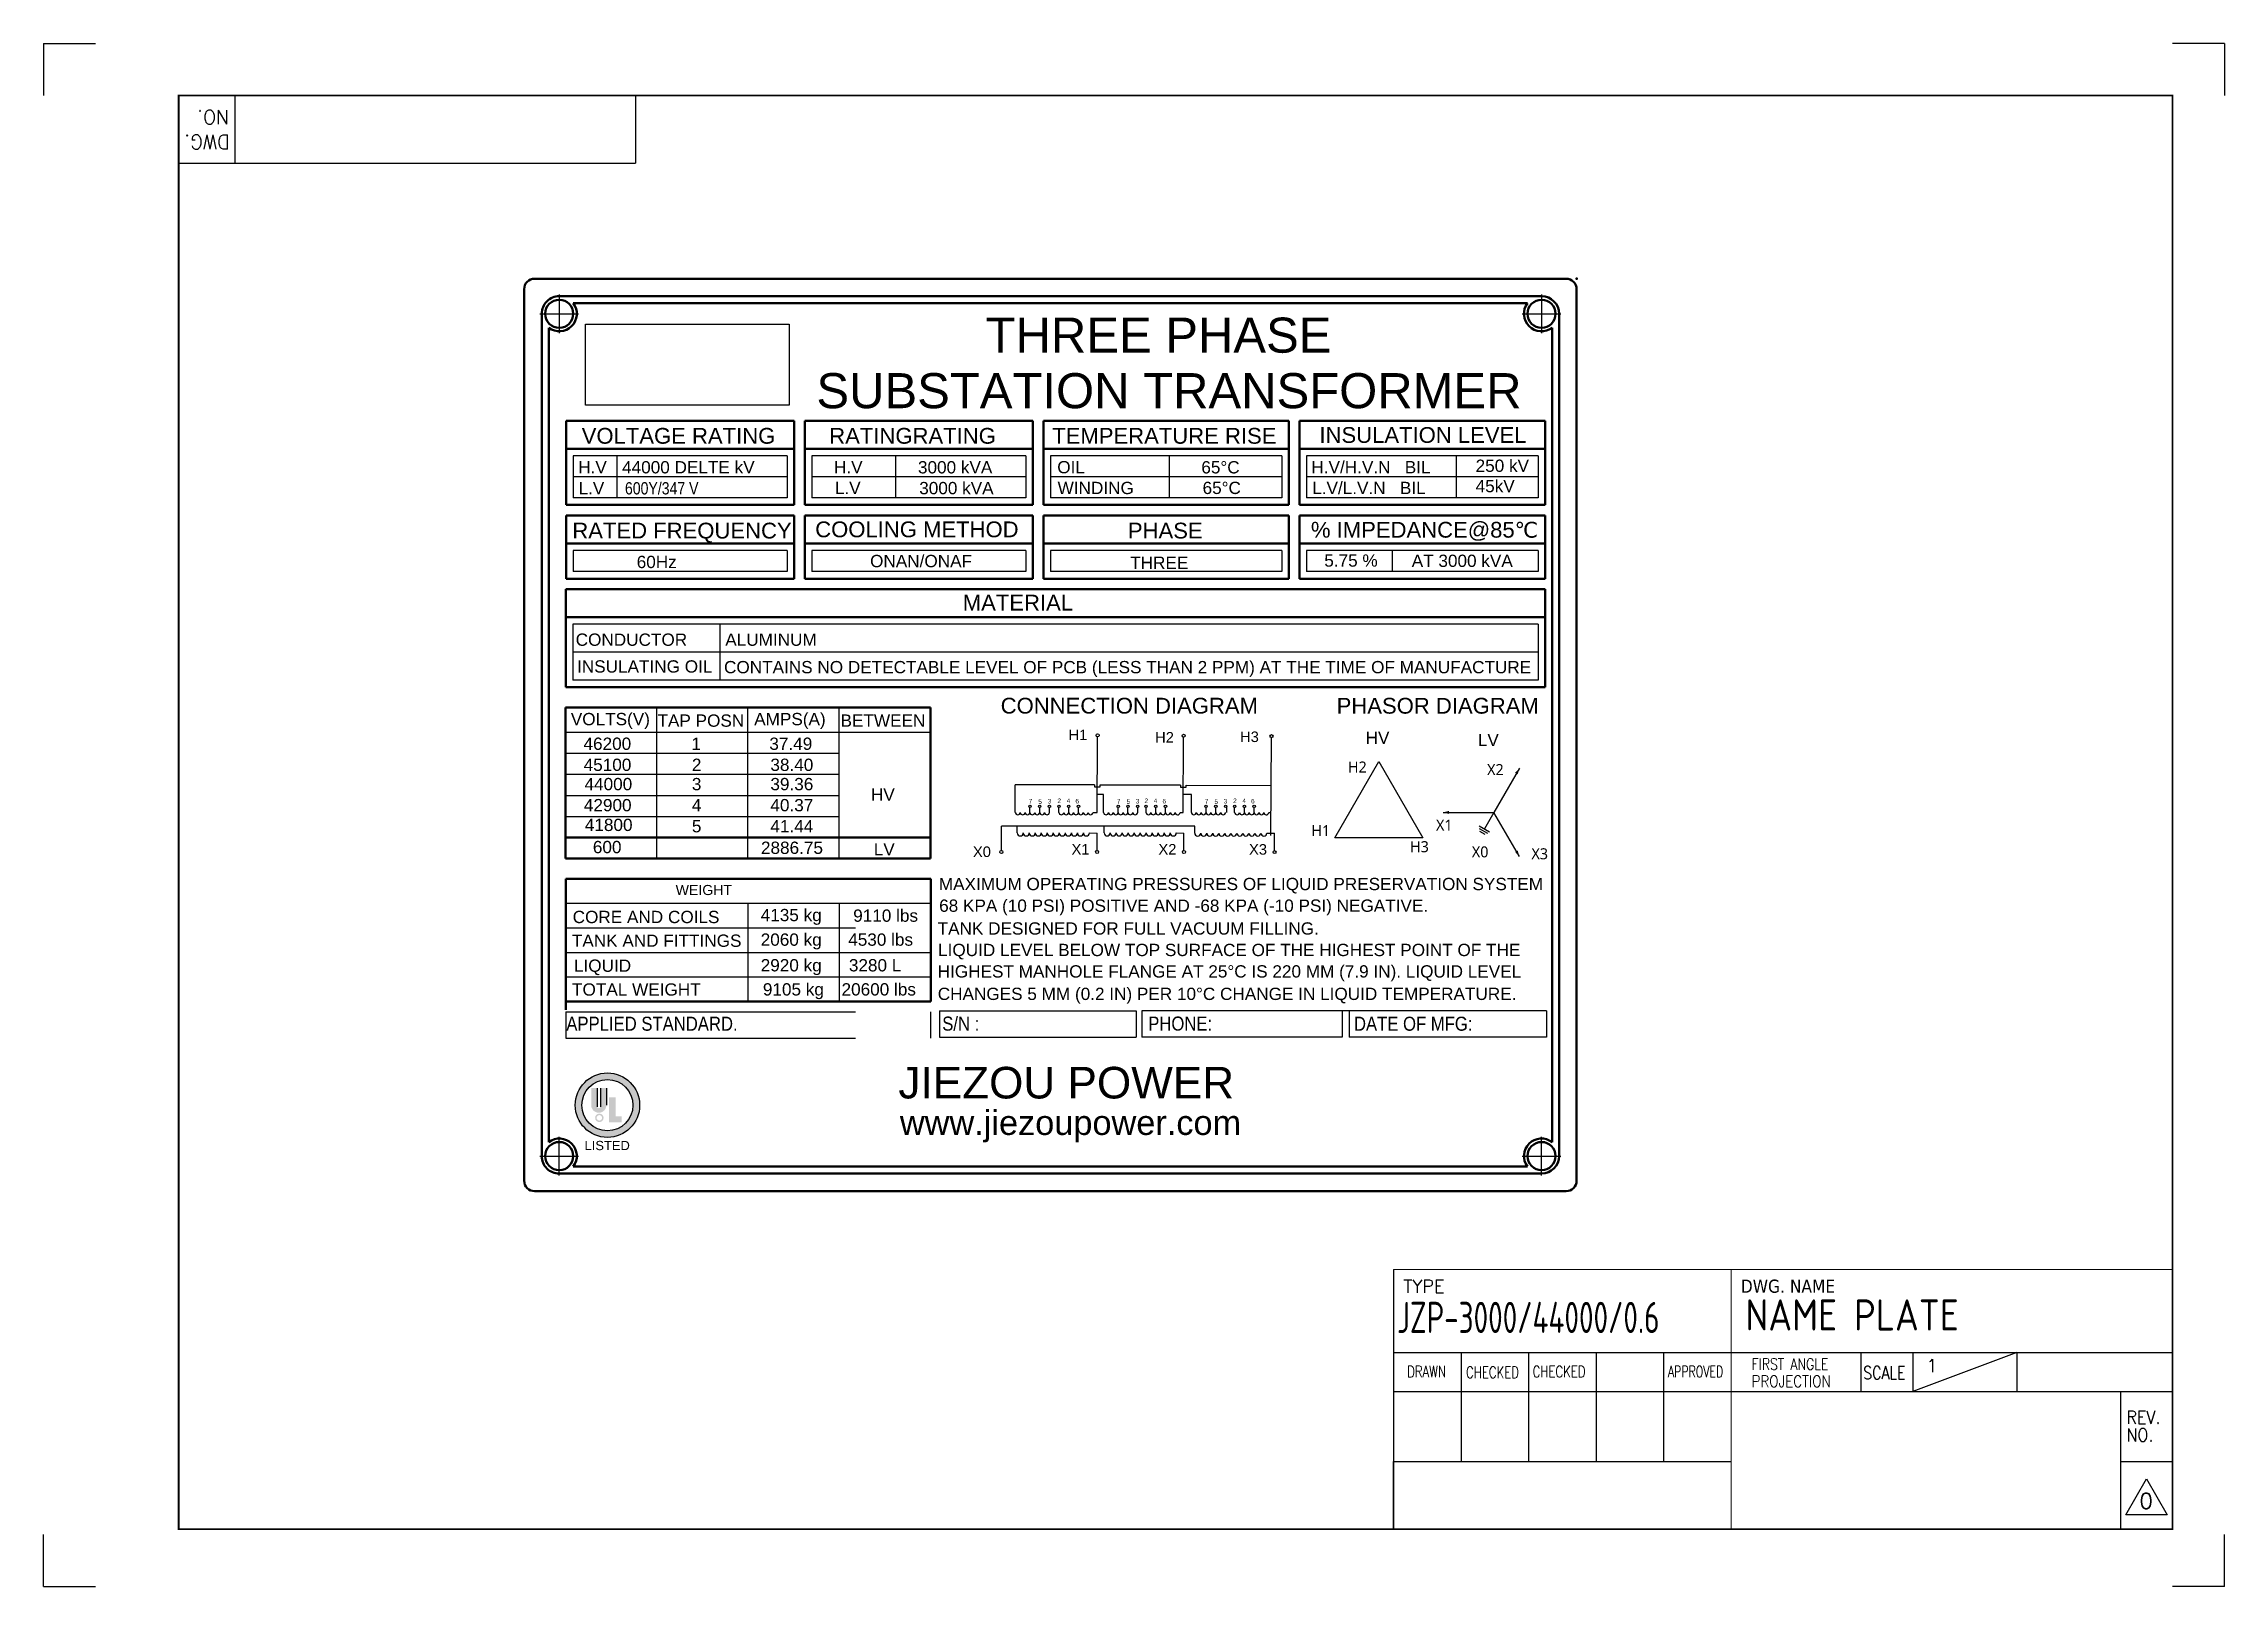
# Model space of a CAD drawing. Header units: millimetres. Extents: x 198976 to 421125, y -418833 to -203687.
# Drawn here: x 211995 to 212617, y -211116 to -210677 of the extents above; entities that cross this region are included whole.
import ezdxf
from ezdxf.enums import TextEntityAlignment as Align

# ---------------------------------------------------------------- set-up
doc = ezdxf.new("R2010")
doc.units = ezdxf.units.MM
doc.header["$LTSCALE"] = 13
doc.linetypes.add('CENTER', pattern=[50.8, 31.75, -6.35, 6.35, -6.35])
doc.linetypes.add('HIDDEN', pattern=[9.525, 6.35, -3.175])
doc.layers.get('0').update_dxf_attribs({"color": 1, "linetype": 'CENTER'})
for name, color, linetype in [('1', 4, 'Continuous'), ('2', 3, 'Continuous'), ('4', 2, 'HIDDEN'), ('粗实线', 4, 'Continuous')]:
    doc.layers.add(name, color=color, linetype=linetype)
doc.layers.add('paper', color=254, linetype='Continuous', plot=False)
doc.layers.add('标注、文本', color=3, linetype='Continuous', lineweight=25)
doc.layers.add('铁心', color=3, linetype='Continuous', lineweight=0)
doc.styles.add('Arial_txtstyle_2.50_0_0', font='arial.ttf')
doc.styles.add('Note Text (ANSI)', font='arial.ttf')
doc.styles.add('ROMANS', font='romans.shx', dxfattribs={"bigfont": 'whgtxt.shx'})
doc.styles.get("Standard").update_dxf_attribs({"font": 'gbenor.shx', "bigfont": 'gbcbig.shx'})
doc.styles.add('Tahoma_txtstyle_30.40_0_0', font='tahoma.ttf')
doc.styles.add('宋体', font='', dxfattribs={"width": 0.6})
doc.styles.get('宋体').set_extended_font_data('Microsoft YaHei')
picture_1 = doc.add_image_def('image1.jpg', size_in_pixel=(2343, 933))

msp = doc.modelspace()

# ---------------------------------------------------------------- texts
at = {"layer": '1', "color": 4, "width": 0.8}
msp.add_text('JZP-3000/44000/0.6', height=8.8803, dxfattribs=at).set_placement((212380.92, -211044.1))
at = {"layer": '1', "color": 4}
msp.add_text('NAME PLATE', height=8.88, dxfattribs=at).set_placement((212480.24, -211043.4))
at = {"layer": '2', "style": 'ROMANS'}
for s, p in [('NO.', (212048.08, -210695.66)), ('DWG.', (212048.23, -210702.75))]:
    msp.add_text(s, height=3.996, rotation=180, dxfattribs=at).set_placement(p)
at = {"layer": '2', "color": 0, "linetype": 'Continuous', "style": 'Arial_txtstyle_2.50_0_0'}
for s, height, p in [('THREE PHASE ', 10, (212314.86, -210759.78)), ('SUBSTATION TRANSFORMER ', 10, (212317.85, -210775.6)), ('5.75 %%%', 3.5, (212367.79, -210824.01)), ('AT 3000 kVA', 3.5, (212399.51, -210824.01)), ('MATERIAL', 4.5, (212272.85, -210836)), ('INSULATING OIL', 3.5, (212166.47, -210854.18)), ('CONTAINS NO DETECTABLE LEVEL OF PCB (LESS THAN 2 PPM) AT THE TIME OF MANUFACTURE ', 3.5, (212304.79, -210854.81)), ('VOLTS(V)', 3.5, (212156.68, -210869.61)), ('TAP POSN', 3.5, (212182.47, -210869.61)), ('AMPS(A)', 3.5, (212207.86, -210869.61)), ('BETWEEN', 3.5, (212234.38, -210869.61)), ('JIEZOU POWER', 9, (212286.63, -210972.77)), ('www.jiezoupower.com ', 7, (212289.2, -210985.04))]:
    msp.add_text(s, height=height, dxfattribs=at).set_placement(p, align=Align.MIDDLE)
for s, height, p in [('VOLTAGE RATING', 4.5, (212148.51, -210790.72)), (' RATINGRATING', 4.5, (212217.32, -210790.72)), ('TEMPERATURE RISE ', 4.5, (212282.63, -210790.72)), ('INSULATION LEVEL', 4.5, (212358.79, -210790.48)), ('H.V    ', 3.5, (212147.51, -210799.14)), ('44000 DELTE kV', 3.5, (212160.02, -210799.17)), ('H.V    ', 3.5, (212220.42, -210799.15)), ('3000 kVA', 3.5, (212244.36, -210799.18)), ('OIL', 3.5, (212284.07, -210799.15)), ('65%%DC', 3.5, (212325.13, -210799.18)), ('H.V/H.V.N   BIL', 3.5, (212356.51, -210799.15)), ('250 kV', 3.5, (212403.32, -210798.74)), ('L.V', 3.5, (212147.61, -210805.12)), ('L.V', 3.5, (212220.68, -210805.07)), ('3000 kVA', 3.5, (212244.72, -210805.11)), ('WINDING', 3.5, (212284.17, -210805.07)), ('65%%DC', 3.5, (212325.49, -210805.05)), ('L.V/L.V.N   BIL ', 3.5, (212356.74, -210805.07)), ('45kV', 3.5, (212403.32, -210804.53)), ('RATED FREQUENCY', 4.5, (212145.84, -210817.72)), ('COOLING METHOD', 4.5, (212215.07, -210817.37)), ('PHASE', 4.5, (212304.2, -210817.72)), ('%%% IMPEDANCE@85℃', 4.5, (212356.37, -210817.48)), ('60Hz', 3.5, (212164.19, -210826.15)), ('ONAN/ONAF', 3.5, (212230.71, -210825.9)), ('THREE', 3.5, (212304.85, -210826.38)), ('CONDUCTOR        ALUMINUM', 3.5, (212146.79, -210848.3)), (' MAXIMUM OPERATING PRESSURES OF LIQUID PRESERVATION SYSTEM ', 3.5, (212248.95, -210917.92)), (' 68 KPA (10 PSI) POSITIVE AND -68 KPA (-10 PSI) NEGATIVE.', 3.5, (212249.04, -210924.09)), ('TANK DESIGNED FOR FULL VACUUM FILLING.', 3.5, (212249.97, -210930.59)), ('LIQUID LEVEL BELOW TOP SURFACE OF THE HIGHEST POINT OF THE ', 3.5, (212250.09, -210936.71)), (' HIGHEST MANHOLE FLANGE AT 25°C IS 220 MM (7.9 IN). LIQUID LEVEL ', 3.5, (212248.62, -210942.82)), ('CHANGES 5 MM (0.2 IN) PER 10°C CHANGE IN LIQUID TEMPERATURE.', 3.5, (212250, -210949.22)), ('LISTED', 2.64, (212149.32, -210992))]:
    msp.add_text(s, height=height, dxfattribs=at).set_placement(p)
at = {"layer": '2', "color": 0, "linetype": 'Continuous', "style": 'Arial_txtstyle_2.50_0_0', "width": 0.82}
msp.add_text('600Y/347 V', height=3.5, dxfattribs=at).set_placement((212160.84, -210805.17))
at = {"layer": '2', "color": 0, "linetype": 'Continuous', "style": 'Arial_txtstyle_2.50_0_0'}
for s, height, p in [('CONNECTION DIAGRAM', 4.5, (212341.27, -210865.36)), ('PHASOR DIAGRAM', 4.5, (212421.33, -210865.38)), ('46200', 3.5, (212162.62, -210876.2)), ('1', 3.5, (212182.5, -210876.2)), ('37.49', 3.5, (212214.23, -210876.2)), ('HV', 3.5, (212378.75, -210874.5)), ('LV', 3.5, (212409.93, -210875.14)), ('45100', 3.5, (212162.66, -210882.2)), ('2', 3.5, (212182.63, -210882.2)), ('38.40', 3.5, (212214.53, -210882.2)), ('44000', 3.5, (212162.91, -210887.7)), ('3', 3.5, (212182.63, -210887.7)), ('39.36', 3.5, (212214.53, -210887.7)), ('HV', 3.5, (212237.74, -210890.7)), ('42900', 3.5, (212162.72, -210893.7)), ('4', 3.5, (212182.63, -210893.7)), ('40.37', 3.5, (212214.53, -210893.7)), ('41800', 3.5, (212163, -210899.32)), ('5', 3.5, (212182.63, -210899.7)), ('41.44', 3.5, (212214.53, -210899.7)), ('600', 3.5, (212159.85, -210905.64)), ('2886.75', 3.5, (212217.28, -210905.84)), ('LV', 3.5, (212237.74, -210906.29)), ('CORE AND COILS', 3.5, (212187.77, -210925.56)), ('4135 kg', 3.5, (212216.93, -210925.01)), ('9110 lbs', 3.5, (212244.38, -210925.18)), ('TANK AND FITTINGS', 3.5, (212194.05, -210932.32)), ('2060 kg', 3.5, (212216.93, -210932.01)), ('4530 lbs', 3.5, (212242.96, -210932.01)), ('LIQUID', 3.5, (212162.6, -210939.44)), (' 2920 kg', 3.5, (212216.93, -210939.32)), ('3280 L', 3.5, (212239.62, -210939.32)), ('TOTAL WEIGHT', 3.5, (212182.42, -210946.23)), ('9105 kg', 3.5, (212217.55, -210946.19)), ('20600 lbs', 3.5, (212243.78, -210946.19))]:
    msp.add_text(s, height=height, dxfattribs=at).set_placement(p, align=Align.MIDDLE_RIGHT)
at = {"layer": '2', "color": 0, "style": 'Note Text (ANSI)'}
for s, p in [('H1', (212292.63, -210875.18)), ('H2', (212317.31, -210875.88)), ('H3', (212341.53, -210875.72)), ('X0', (212265.15, -210908.48)), ('X1', (212293.26, -210907.78)), ('X2', (212318.03, -210907.78)), ('X3', (212343.85, -210907.81))]:
    msp.add_text(s, height=3, dxfattribs=at).set_placement(p, align=Align.RIGHT)
at = {"layer": '2', "color": 0, "style": '宋体'}
for s, p in [('H2', (212366.92, -210884.4)), ('X2', (212406.59, -210885.14)), ('H1', (212356.49, -210902.52)), ('X1', (212392.02, -210900.97)), ('H3', (212384.62, -210907.1)), ('X0', (212402.24, -210908.58)), ('X3', (212419.23, -210909.12))]:
    msp.add_text(s, height=3.134, dxfattribs=at).set_placement(p)
at = {"layer": '2', "color": 0, "style": 'Note Text (ANSI)'}
for s, p in [('7', (212276.42, -210892.59)), ('5', (212279.17, -210892.7)), ('3', (212281.8, -210892.57)), ('2', (212284.62, -210892.45)), ('4', (212287.26, -210892.47)), ('6', (212289.75, -210892.56)), ('7', (212301.58, -210892.59)), ('5', (212304.32, -210892.7)), ('3', (212306.95, -210892.57)), ('2', (212309.43, -210892.45)), ('4', (212312.07, -210892.47)), ('6', (212314.56, -210892.56)), ('7', (212326.62, -210892.59)), ('5', (212329.37, -210892.7)), ('3', (212332, -210892.57)), ('2', (212334.7, -210892.45)), ('4', (212337.34, -210892.47)), ('6', (212339.83, -210892.56))]:
    msp.add_text(s, height=1.3, dxfattribs=at).set_placement(p, align=Align.MIDDLE)
at = {"layer": '2', "color": 0, "linetype": 'Continuous', "style": 'Arial_txtstyle_2.50_0_0', "width": 0.85}
for s, p in [('APPLIED STANDARD.', (212144.13, -210955.98)), ('S/N : ', (212251.28, -210955.95)), ('PHONE: ', (212310, -210955.94)), ('DATE OF MFG: ', (212368.64, -210955.98))]:
    msp.add_text(s, height=4, dxfattribs=at).set_placement(p, align=Align.MIDDLE_LEFT)
at = {"layer": '2', "style": 'ROMANS'}
for s, p in [('TYPE', (212382.71, -211032.63)), ('1', (212531.79, -211055.26))]:
    msp.add_text(s, height=3.7, dxfattribs=at).set_placement(p)
for s, height, width, p in [('FIRST ANGLE', 3.2561, 0.8, (212481.99, -211054.61)), ('DRAWN', 3.256, 0.75, (212383.8, -211056.73)), ('CHECKED', 3.256, 0.75, (212400.6, -211056.93)), ('CHECKED', 3.256, 0.75, (212419.58, -211056.73)), ('APPROVED', 3.256, 0.7, (212458.15, -211056.73)), ('PROJECTION', 3.256, 0.86, (212481.99, -211059.49)), ('SCALE', 3.7, 0.8, (212513.8, -211057.29)), ('REV.', 3.7, 0.9, (212588.83, -211069.95)), ('NO.', 3.7, 0.9, (212588.83, -211075))]:
    msp.add_text(s, height=height, dxfattribs=dict(at, width=width)).set_placement(p)
at = {"layer": '2', "color": 4, "style": 'ROMANS'}
msp.add_text('0', height=4.44, dxfattribs=at).set_placement((212592.56, -211094.17))
at = {"layer": '4', "color": 0, "lineweight": -3, "style": 'Arial_txtstyle_2.50_0_0'}
msp.add_text('WEIGHT', height=2.88, dxfattribs=at).set_placement((212175.29, -210919.32))
at = {"layer": '铁心', "style": 'Tahoma_txtstyle_30.40_0_0'}
msp.add_text('DWG. NAME', height=3.738, dxfattribs=at).set_placement((212478.91, -211032.63))

# ---------------------------------------------------------------- hatches: boundary and pattern name
at = {"layer": '标注、文本'}
h = msp.add_hatch(color=0, dxfattribs=at)
h.paths.add_polyline_path([(212146.62, -210979.16, 1), (212164.99, -210979.16, 1)])
h.paths.add_polyline_path([(212163.08, -210979.16, -1), (212148.5, -210979.16, -1)], flags=16)
h.paths.add_polyline_path([(212152.94, -210974.31), (212152.94, -210979.63, 1), (212153.82, -210979.63), (212153.82, -210974.31), (212155.54, -210974.31), (212155.54, -210979.16, -1.013017), (212151.22, -210979.16), (212151.22, -210974.31)], flags=0)
h.paths.add_polyline_path([(212156.25, -210976.91), (212158.23, -210976.91), (212158.23, -210982.34), (212159.94, -210982.34), (212159.94, -210984.1), (212156.25, -210984.1)], flags=0)
h.paths.add_polyline_path([(212154.75, -210982.8, -1), (212152.33, -210982.8, -1)], flags=0)
h.paths.add_polyline_path([(212154.31, -210982.8, -1), (212152.76, -210982.8, -1)], flags=0)

# ---------------------------------------------------------------- linework, layer by layer
at = {"color": 0}
for p, q in [((212136.6, -210753.69), (212147.6, -210753.69)), ((212142.1, -210748.19), (212142.1, -210759.19)), ((212416.6, -210753.69), (212427.6, -210753.69)), ((212422.1, -210748.19), (212422.1, -210759.19)), ((212142.1, -210999.19), (212142.1, -210988.19)), ((212422.1, -210999.19), (212422.1, -210988.19)), ((212136.6, -210993.69), (212147.6, -210993.69)), ((212416.6, -210993.69), (212427.6, -210993.69))]:
    msp.add_line(p, q, dxfattribs=at)
at = {"layer": '1', "const_width": 0.518}
msp.add_lwpolyline([(212033.61, -211100.01), (212601.95, -211100.01), (212601.95, -210691.52), (212033.61, -210691.52), (212033.61, -211100.01)], dxfattribs=at)
at = {"layer": '2'}
for p, q in [((212049.59, -210691.52), (212049.59, -210710.76)), ((212163.85, -210691.52), (212163.85, -210710.76)), ((212033.61, -210710.76), (212163.85, -210710.76)), ((212379.94, -211026.01), (212379.94, -211100.01)), ((212379.94, -211049.69), (212601.95, -211049.69)), ((212399.18, -211049.69), (212399.18, -211080.73)), ((212418.42, -211049.69), (212418.42, -211080.73)), ((212437.66, -211049.69), (212437.66, -211080.73)), ((212456.9, -211049.69), (212456.9, -211080.73)), ((212513.15, -211049.69), (212513.15, -211060.79)), ((212557.55, -211049.69), (212527.95, -211060.79)), ((212527.95, -211049.69), (212527.95, -211060.79)), ((212557.55, -211049.69), (212557.55, -211060.79)), ((212379.94, -211060.79), (212476.14, -211060.79)), ((212476.14, -211060.79), (212601.95, -211060.79)), ((212587.15, -211060.79), (212587.15, -211100.01)), ((212379.94, -211080.73), (212476.14, -211080.73)), ((212379.94, -211099.97), (212379.94, -211080.73)), ((212587.15, -211080.73), (212601.95, -211080.73)), ((212588.63, -211095.94), (212594.55, -211085.69)), ((212594.55, -211085.69), (212600.47, -211095.94)), ((212600.47, -211095.94), (212588.63, -211095.94))]:
    msp.add_line(p, q, dxfattribs=at)
at = {"layer": '2', "color": 0, "linetype": 'Continuous'}
for p, q in [((212143.9, -210884.91), (212221.9, -210884.91)), ((212143.9, -210890.91), (212221.9, -210890.91)), ((212294.65, -210887.9), (212294.65, -210888.44)), ((212294.65, -210888.44), (212296.27, -210888.44)), ((212296.27, -210888.44), (212296.27, -210887.9)), ((212296.27, -210887.9), (212319.17, -210887.9)), ((212319.17, -210888.01), (212319.17, -210888.55)), ((212319.17, -210888.55), (212320.79, -210888.55)), ((212320.79, -210888.55), (212320.79, -210888.01)), ((212320.79, -210888.01), (212345.05, -210888.12)), ((212143.9, -210896.91), (212221.9, -210896.91)), ((212143.98, -210935.65), (212247.98, -210935.65)), ((212143.98, -210942.65), (212247.98, -210942.65)), ((212143.98, -210949.65), (212247.98, -210949.65)), ((212365.24, -210952.34), (212308.16, -210952.34))]:
    msp.add_line(p, q, dxfattribs=at)
at = {"layer": '2', "color": 0}
for p, q in [((212363.16, -210903.02), (212375.72, -210881.25)), ((212375.72, -210881.25), (212388.29, -210903.02)), ((212294.65, -210887.9), (212272.11, -210887.92)), ((212272.11, -210895.76), (212272.11, -210887.92)), ((212297.27, -210890.67), (212295.49, -210890.67)), ((212322.31, -210890.67), (212319.99, -210890.67)), ((212408.53, -210895.76), (212405.82, -210900.46)), ((212268.14, -210899.74), (212268.14, -210899.72)), ((212388.29, -210903.02), (212363.16, -210903.02)), ((212404.35, -210899.61), (212407.29, -210901.31)), ((212404.36, -210900.32), (212406.67, -210901.66)), ((212404.44, -210901.15), (212405.91, -210902))]:
    msp.add_line(p, q, dxfattribs=at)
at = {"layer": '2', "color": 0, "linetype": 'Continuous'}
for points in [[(212295.42, -210895.84), (212295.56, -210874.25)], [(212319.97, -210895.84), (212320.07, -210874.37)], [(212344.98, -210902.34), (212345.11, -210874.48)]]:
    msp.add_lwpolyline(points, dxfattribs=at)
at = {"layer": '2', "color": 0}
for points in [[(212415.79, -210883.2), (212408.53, -210895.76)], [(212394.02, -210895.76), (212408.53, -210895.76)], [(212415.79, -210908.33), (212408.53, -210895.76)]]:
    msp.add_lwpolyline(points, dxfattribs=at)
for points in [[(212415.79, -210883.2, 0, 0.871, 0), (212414.92, -210884.71, 0.871, 0.871, 0)], [(212394.02, -210895.76, 0, 0.871, 0), (212395.76, -210895.76, 0.871, 0.871, 0)], [(212415.79, -210908.33, 0, 0.871, 0), (212414.92, -210906.82, 0.871, 0.871, 0)]]:
    msp.add_lwpolyline(points, format="xyseb", dxfattribs=at)
at = {"layer": '4', "color": 0, "linetype": 'ByBlock', "lineweight": -3}
for p, q in [((212146.12, -210794.17), (212146.12, -210806.17)), ((212207.09, -210794.17), (212146.12, -210794.17)), ((212158.54, -210794.17), (212158.54, -210806.17)), ((212207.09, -210794.17), (212207.09, -210806.17)), ((212214.12, -210794.17), (212214.12, -210806.17)), ((212275.09, -210794.17), (212214.12, -210794.17)), ((212237.96, -210794.17), (212237.96, -210806.17)), ((212275.09, -210794.17), (212275.09, -210806.17)), ((212282.14, -210794.17), (212282.14, -210806.17)), ((212348.1, -210794.17), (212282.14, -210794.17)), ((212315.98, -210794.17), (212315.98, -210806.17)), ((212348.1, -210794.17), (212348.1, -210806.17)), ((212355.12, -210794.17), (212355.12, -210806.17)), ((212421.1, -210794.17), (212355.12, -210794.17)), ((212397.77, -210794.17), (212397.77, -210806.17)), ((212421.1, -210794.17), (212421.1, -210806.17)), ((212207.09, -210800.17), (212146.12, -210800.17)), ((212275.09, -210800.17), (212214.12, -210800.17)), ((212348.1, -210800.17), (212282.14, -210800.17)), ((212421.1, -210800.17), (212355.12, -210800.17)), ((212207.09, -210806.17), (212146.12, -210806.17)), ((212275.09, -210806.17), (212214.12, -210806.17)), ((212348.1, -210806.17), (212282.14, -210806.17)), ((212421.1, -210806.17), (212355.12, -210806.17)), ((212146.12, -210821.17), (212146.12, -210827.17)), ((212207.09, -210821.17), (212146.12, -210821.17)), ((212207.09, -210821.17), (212207.09, -210827.17)), ((212214.12, -210821.17), (212214.12, -210827.17)), ((212275.09, -210821.17), (212214.12, -210821.17)), ((212275.09, -210821.17), (212275.09, -210827.17)), ((212282.14, -210821.17), (212282.14, -210827.17)), ((212348.1, -210821.17), (212282.14, -210821.17)), ((212348.1, -210821.17), (212348.1, -210827.17)), ((212355.12, -210821.17), (212355.12, -210827.17)), ((212421.1, -210821.17), (212355.12, -210821.17)), ((212379.5, -210821.17), (212379.5, -210827.17)), ((212421.1, -210821.17), (212421.1, -210827.17)), ((212207.09, -210827.17), (212146.12, -210827.17)), ((212275.09, -210827.17), (212214.12, -210827.17)), ((212348.1, -210827.17), (212282.14, -210827.17)), ((212421.1, -210827.17), (212355.12, -210827.17)), ((212146.01, -210842.12), (212146.01, -210858.12)), ((212421.1, -210842.12), (212146.01, -210842.12)), ((212187.86, -210842.12), (212187.86, -210858.12)), ((212421.1, -210842.12), (212421.1, -210858.12)), ((212421.1, -210850.12), (212146.01, -210850.12)), ((212421.1, -210858.12), (212146.01, -210858.12)), ((212143.9, -210872.91), (212247.9, -210872.91)), ((212143.98, -210921.65), (212247.98, -210921.65))]:
    msp.add_line(p, q, dxfattribs=at)
at = {"layer": '4', "color": 0, "lineweight": -3}
for p, q in [((212169.9, -210908.91), (212169.9, -210865.91)), ((212195.9, -210908.91), (212195.9, -210865.91)), ((212221.9, -210908.91), (212221.9, -210865.91)), ((212143.9, -210878.91), (212221.9, -210878.91)), ((212195.98, -210949.65), (212195.98, -210921.65)), ((212221.98, -210949.65), (212221.98, -210921.65)), ((212143.98, -210928.65), (212247.98, -210928.65)), ((212143.97, -210952.6), (212247.95, -210952.6)), ((212143.97, -210952.6), (212143.97, -210960.07)), ((212247.95, -210952.6), (212247.95, -210960.07)), ((212250.47, -210952.34), (212306.51, -210952.34)), ((212250.47, -210952.34), (212250.47, -210959.81)), ((212306.51, -210952.34), (212306.51, -210959.81)), ((212308.16, -210952.34), (212308.16, -210959.81)), ((212423.49, -210952.34), (212351.87, -210952.34)), ((212365.24, -210952.34), (212365.24, -210959.81)), ((212367.27, -210952.34), (212367.27, -210959.81)), ((212423.49, -210952.34), (212423.49, -210959.81)), ((212143.97, -210960.07), (212247.95, -210960.07)), ((212250.47, -210959.81), (212306.51, -210959.81)), ((212365.24, -210959.81), (212308.16, -210959.81)), ((212423.49, -210959.81), (212367.27, -210959.81))]:
    msp.add_line(p, q, dxfattribs=at)
at = {"layer": 'paper'}
for p, q in [((211995.13, -210676.72), (211995.13, -210691.52)), ((211995.13, -210676.72), (212009.93, -210676.72)), ((212616.75, -210676.72), (212601.95, -210676.72)), ((212616.75, -210676.72), (212616.75, -210691.52)), ((211995.13, -211116.3), (211995.13, -211101.49)), ((212616.75, -211116.3), (212616.75, -211101.49)), ((211995.13, -211116.3), (212009.93, -211116.3)), ((212616.75, -211116.3), (212601.95, -211116.3))]:
    msp.add_line(p, q, dxfattribs=at)
at = {"layer": '标注、文本', "color": 0}
for p, q in [((212297.27, -210895.83), (212297.27, -210890.67)), ((212322.31, -210895.83), (212322.31, -210890.67)), ((212276.28, -210895.76), (212276.28, -210894.37)), ((212279.06, -210895.76), (212279.06, -210894.37)), ((212281.83, -210895.76), (212281.83, -210894.37)), ((212284.54, -210895.76), (212284.54, -210894.37)), ((212287.32, -210895.76), (212287.32, -210894.37)), ((212290.1, -210895.76), (212290.1, -210894.37)), ((212294.26, -210895.83), (212295.42, -210895.84)), ((212301.43, -210895.76), (212301.43, -210894.37)), ((212304.21, -210895.76), (212304.21, -210894.37)), ((212306.99, -210895.76), (212306.99, -210894.37)), ((212309.36, -210895.76), (212309.36, -210894.37)), ((212312.14, -210895.76), (212312.14, -210894.37)), ((212314.91, -210895.76), (212314.91, -210894.37)), ((212319.08, -210895.84), (212319.94, -210895.84)), ((212326.48, -210895.76), (212326.48, -210894.37)), ((212329.26, -210895.76), (212329.26, -210894.37)), ((212332.37, -210895.76), (212332.37, -210894.37)), ((212334.63, -210895.76), (212334.63, -210894.37)), ((212337.41, -210895.76), (212337.41, -210894.37)), ((212340.18, -210895.76), (212340.18, -210894.37)), ((212344.35, -210895.84), (212345, -210895.84)), ((212323.24, -210899.72), (212268.14, -210899.72)), ((212268.14, -210906.63), (212268.14, -210899.74)), ((212272.65, -210901.63), (212272.65, -210899.72)), ((212293.22, -210901.63), (212295.42, -210901.64)), ((212295.42, -210906.62), (212295.42, -210901.64)), ((212297.42, -210901.63), (212297.42, -210899.72)), ((212317.99, -210901.63), (212320.19, -210901.64)), ((212320.19, -210906.62), (212320.19, -210901.64)), ((212323.24, -210901.66), (212323.24, -210899.72)), ((212343.81, -210901.66), (212346.01, -210901.67)), ((212346.01, -210906.65), (212346.01, -210901.67)), ((212152.94, -210974.31), (212152.94, -210979.63)), ((212153.82, -210974.31), (212153.82, -210979.63)), ((212155.54, -210974.31), (212155.54, -210979.16))]:
    msp.add_line(p, q, dxfattribs=at)
for centre, radius in [((212295.58, -210873.82), 0.434), ((212320.08, -210873.93), 0.434), ((212345.13, -210874.05), 0.434), ((212276.29, -210894.02), 0.352), ((212279.06, -210894.02), 0.352), ((212281.84, -210894.02), 0.352), ((212284.55, -210894.02), 0.352), ((212287.33, -210894.02), 0.352), ((212290.11, -210894.02), 0.352), ((212301.44, -210894.02), 0.352), ((212304.22, -210894.02), 0.352), ((212307, -210894.02), 0.352), ((212309.37, -210894.02), 0.352), ((212312.15, -210894.02), 0.352), ((212314.92, -210894.02), 0.352), ((212326.49, -210894.02), 0.352), ((212329.26, -210894.02), 0.352), ((212332.04, -210894.02), 0.352), ((212334.64, -210894.02), 0.352), ((212337.42, -210894.02), 0.352), ((212340.19, -210894.02), 0.352), ((212268.14, -210907.06), 0.434), ((212295.42, -210907.05), 0.434), ((212320.19, -210907.05), 0.434), ((212346.01, -210907.08), 0.434), ((212155.85, -210979.19), 9.18), ((212155.83, -210979.19), 7.29)]:
    msp.add_circle(centre, radius, dxfattribs=at)
for centre, radius, end in [((212272.81, -210895.76), 0.694, 0), ((212274.2, -210895.76), 0.694, 0), ((212275.58, -210895.76), 0.694, 0), ((212276.97, -210895.76), 0.694, 0), ((212278.36, -210895.76), 0.694, 0), ((212279.75, -210895.76), 0.694, 0), ((212281.14, -210895.76), 0.694, 0), ((212285.24, -210895.76), 0.694, 0), ((212286.63, -210895.76), 0.694, 0), ((212288.01, -210895.76), 0.694, 0), ((212289.4, -210895.76), 0.694, 0), ((212290.79, -210895.76), 0.694, 0), ((212292.18, -210895.76), 0.694, 0), ((212293.57, -210895.76), 0.694, 0), ((212297.96, -210895.76), 0.694, 0), ((212299.35, -210895.76), 0.694, 0), ((212300.74, -210895.76), 0.694, 0), ((212302.13, -210895.76), 0.694, 0), ((212303.52, -210895.76), 0.694, 0), ((212304.9, -210895.76), 0.694, 0), ((212306.29, -210895.76), 0.694, 0), ((212310.05, -210895.76), 0.694, 0), ((212311.44, -210895.76), 0.694, 0), ((212312.83, -210895.76), 0.694, 0), ((212314.22, -210895.76), 0.694, 0), ((212315.61, -210895.76), 0.694, 0), ((212317, -210895.76), 0.694, 0), ((212318.39, -210895.76), 0.694, 353.81649), ((212323.01, -210895.76), 0.694, 0), ((212324.4, -210895.76), 0.694, 0), ((212325.78, -210895.76), 0.694, 0), ((212327.17, -210895.76), 0.694, 0), ((212328.56, -210895.76), 0.694, 0), ((212329.95, -210895.76), 0.694, 0), ((212331.34, -210895.76), 0.694, 0), ((212335.32, -210895.76), 0.694, 0), ((212336.71, -210895.76), 0.694, 0), ((212338.1, -210895.76), 0.694, 0), ((212339.49, -210895.76), 0.694, 0), ((212340.88, -210895.76), 0.694, 0), ((212342.27, -210895.76), 0.694, 0), ((212343.66, -210895.76), 0.694, 353.73169), ((212273.51, -210901.63), 0.857, 0), ((212275.22, -210901.63), 0.857, 0), ((212276.94, -210901.63), 0.857, 0), ((212278.65, -210901.63), 0.857, 0), ((212280.37, -210901.63), 0.857, 0), ((212282.08, -210901.63), 0.857, 0), ((212283.79, -210901.63), 0.857, 0), ((212285.51, -210901.63), 0.857, 0), ((212287.22, -210901.63), 0.857, 0), ((212288.94, -210901.63), 0.857, 0), ((212290.65, -210901.63), 0.857, 0), ((212292.37, -210901.63), 0.857, 0), ((212298.28, -210901.63), 0.857, 0), ((212299.99, -210901.63), 0.857, 0), ((212301.71, -210901.63), 0.857, 0), ((212303.42, -210901.63), 0.857, 0), ((212305.13, -210901.63), 0.857, 0), ((212306.85, -210901.63), 0.857, 0), ((212308.56, -210901.63), 0.857, 0), ((212310.28, -210901.63), 0.857, 0), ((212311.99, -210901.63), 0.857, 0), ((212313.71, -210901.63), 0.857, 0), ((212315.42, -210901.63), 0.857, 0), ((212317.13, -210901.63), 0.857, 0), ((212324.1, -210901.66), 0.857, 0), ((212325.81, -210901.66), 0.857, 0), ((212327.53, -210901.66), 0.857, 0), ((212329.24, -210901.66), 0.857, 0), ((212330.96, -210901.66), 0.857, 0), ((212332.67, -210901.66), 0.857, 0), ((212334.39, -210901.66), 0.857, 0), ((212336.1, -210901.66), 0.857, 0), ((212337.81, -210901.66), 0.857, 0), ((212339.53, -210901.66), 0.857, 0), ((212341.24, -210901.66), 0.857, 0), ((212342.96, -210901.66), 0.857, 0)]:
    msp.add_arc(centre, radius, 180, end, dxfattribs=at)
at = {"layer": '粗实线', "color": 0, "lineweight": 50}
for p, q in [((212132.1, -210746.69), (212132.1, -211000.69)), ((212135.1, -210743.69), (212429.1, -210743.69)), ((212432.1, -210746.69), (212432.1, -211000.69)), ((212137.1, -210753.69), (212137.1, -210993.69)), ((212142.09, -210748.69), (212422.1, -210748.69)), ((212146.1, -210750.69), (212418.1, -210750.69)), ((212177.58, -210750.69), (212202.42, -210750.69)), ((212205.21, -210750.69), (212237.09, -210750.69)), ((212427.1, -210753.69), (212427.1, -210993.69)), ((212139.1, -210757.69), (212139.1, -210989.69)), ((212425.1, -210757.69), (212425.1, -210989.69)), ((212144.09, -210784.17), (212144.09, -210808.17)), ((212209.09, -210784.17), (212144.09, -210784.17)), ((212209.09, -210784.17), (212209.09, -210808.17)), ((212212.09, -210784.17), (212212.09, -210808.17)), ((212277.09, -210784.17), (212212.09, -210784.17)), ((212277.09, -210784.17), (212277.09, -210808.17)), ((212280.1, -210784.17), (212280.1, -210808.17)), ((212350.1, -210784.17), (212280.1, -210784.17)), ((212350.1, -210784.17), (212350.1, -210808.17)), ((212423.1, -210784.17), (212353.08, -210784.17)), ((212353.08, -210784.17), (212353.08, -210808.17)), ((212423.1, -210784.17), (212423.1, -210808.17)), ((212209.09, -210792.17), (212144.09, -210792.17)), ((212277.09, -210792.17), (212212.09, -210792.17)), ((212350.1, -210792.17), (212280.1, -210792.17)), ((212423.1, -210792.17), (212353.08, -210792.17)), ((212209.09, -210808.17), (212144.09, -210808.17)), ((212277.09, -210808.17), (212212.09, -210808.17)), ((212350.1, -210808.17), (212280.1, -210808.17)), ((212423.1, -210808.17), (212353.08, -210808.17)), ((212144.09, -210811.17), (212144.09, -210829.17)), ((212209.09, -210811.17), (212144.09, -210811.17)), ((212209.09, -210811.17), (212209.09, -210829.17)), ((212212.09, -210811.17), (212212.09, -210829.17)), ((212277.09, -210811.17), (212212.09, -210811.17)), ((212277.09, -210811.17), (212277.09, -210829.17)), ((212280.1, -210811.17), (212280.1, -210829.17)), ((212350.1, -210811.17), (212280.1, -210811.17)), ((212350.1, -210811.17), (212350.1, -210829.17)), ((212353.08, -210811.17), (212353.08, -210829.17)), ((212423.1, -210811.17), (212353.08, -210811.17)), ((212423.1, -210811.17), (212423.1, -210829.17)), ((212209.09, -210819.17), (212144.09, -210819.17)), ((212277.09, -210819.17), (212212.09, -210819.17)), ((212350.1, -210819.17), (212280.1, -210819.17)), ((212423.1, -210819.17), (212353.08, -210819.17)), ((212143.98, -210832.12), (212143.98, -210860.12)), ((212143.98, -210832.12), (212143.98, -210860.12)), ((212423.1, -210832.12), (212143.98, -210832.12)), ((212209.09, -210829.17), (212144.09, -210829.17)), ((212277.09, -210829.17), (212212.09, -210829.17)), ((212350.1, -210829.17), (212280.1, -210829.17)), ((212423.1, -210829.17), (212353.08, -210829.17)), ((212423.1, -210832.12), (212423.1, -210860.12)), ((212423.1, -210840.12), (212143.98, -210840.12)), ((212143.9, -210865.91), (212247.9, -210865.91)), ((212143.9, -210908.91), (212143.9, -210865.91)), ((212423.1, -210860.12), (212143.98, -210860.12)), ((212247.9, -210908.91), (212247.9, -210865.91)), ((212143.9, -210902.91), (212247.9, -210902.91)), ((212143.9, -210908.91), (212247.9, -210908.91)), ((212143.98, -210914.65), (212247.98, -210914.65)), ((212143.98, -210952.02), (212143.98, -210914.65)), ((212247.98, -210949.65), (212247.98, -210914.65)), ((212143.98, -210949.65), (212247.98, -210949.65)), ((212146.1, -210996.69), (212418.1, -210996.69)), ((212142.09, -210998.69), (212422.1, -210998.69)), ((212135.1, -211003.69), (212429.1, -211003.69))]:
    msp.add_line(p, q, dxfattribs=at)
for centre in [(212142.1, -210753.69), (212422.1, -210753.69), (212142.1, -210993.69), (212422.1, -210993.69)]:
    msp.add_circle(centre, 4, dxfattribs=at)
for centre, radius, start, end in [((212135.1, -210746.69), 3, 90, 180), ((212429.1, -210746.69), 3, 0, 90), ((212142.1, -210753.69), 5, 89.79079, 180), ((212142.1, -210753.69), 5, 233.13077, 36.86971), ((212422.1, -210753.69), 5, 143.13029, 306.86923), ((212422.1, -210753.69), 5, 0, 90), ((212142.1, -210993.69), 5, 323.13029, 126.86923), ((212422.1, -210993.69), 5, 53.13077, 216.86971), ((212142.1, -210993.69), 5, 180, 270.20921), ((212422.1, -210993.69), 5, 270, 0), ((212135.1, -211000.69), 3, 180, 270), ((212429.1, -211000.69), 3, 270, 0)]:
    msp.add_arc(centre, radius, start, end, dxfattribs=at)
msp.add_point((212432.1, -210743.69), dxfattribs=at)
msp.add_point((212432.1, -210743.69), dxfattribs=at)
msp.add_point((212432.1, -210743.69), dxfattribs=at)
msp.add_point((212432.1, -210743.69), dxfattribs=at)
at = {"layer": '铁心'}
for p, q in [((212379.94, -211026.01), (212601.95, -211026.01)), ((212476.14, -211026.01), (212476.14, -211100.01))]:
    msp.add_line(p, q, dxfattribs=at)

msp.set_redraw_order([(e.dxf.handle, doc.entitydb.next_handle()) for e in msp.query("TEXT MTEXT ATTDEF DIMENSION ARC_DIMENSION")])  # texts and dimensions are drawn at this point

# ---------------------------------------------------------------- pictures from other files: only their frames are drawn
at = {"layer": '标注、文本'}
image = msp.add_image(picture_1, insert=(212149.57, -210779.73), size_in_units=(58.05, 23.11), dxfattribs=at)
image.dxf.flags = 7

doc.saveas('drawing.dxf')
